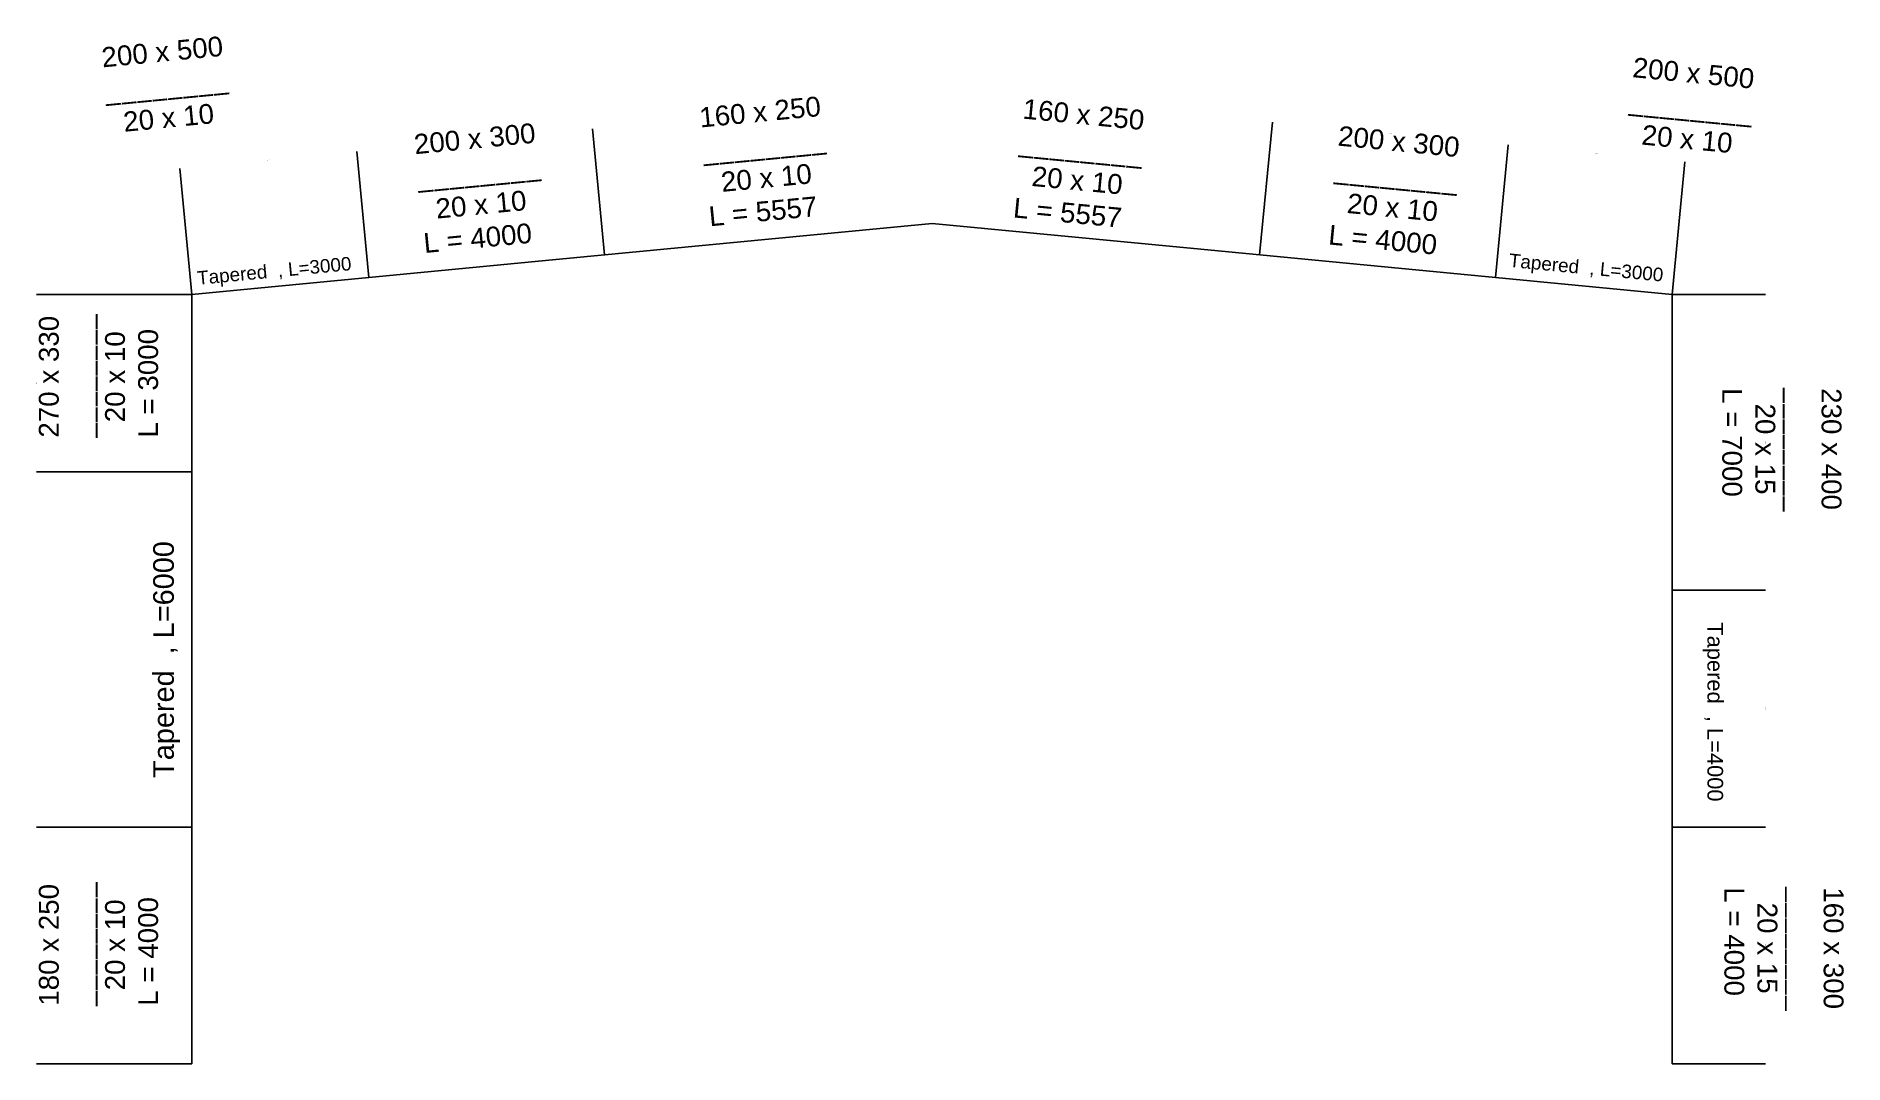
# Model space of a CAD drawing. Header units: inches. Extents: x 539545 to 636380, y 187858 to 261073.
# Drawn here: x 539545 to 570076, y 187858 to 205221 of the extents above; entities that cross this region are included whole.
import ezdxf

# ---------------------------------------------------------------- set-up
doc = ezdxf.new("R2010")
doc.units = ezdxf.units.IN
doc.header["$MEASUREMENT"] = 0
doc.layers.add('initial layout', color=7, linetype='Continuous')
doc.layers.add('sections', color=3, linetype='Continuous')
doc.styles.get("Standard").update_dxf_attribs({"font": 'arial.ttf'})
doc.dimstyles.new('section', dxfattribs={"dimtxt": 1e-05, "dimasz": 15, "dimexe": 0.0625, "dimexo": 0.0625, "dimgap": 10, "dimtad": 0, "dimtoh": 1, "dimzin": 0, "dimdsep": 46, "dimtxsty": 'Standard', "dimblk": 'OBLIQUE', "dimcen": 0.09, "dimsd1": 1, "dimsd2": 1, "dimclrd": 256, "dimclre": 256, "dimclrt": 256, "dimadec": 0, "dimazin": 0, "dimtfac": 1, "dimtofl": 0, "dimtmove": 0, "dimatfit": 3, "dimfxl": 1, "dimtfillclr": 256, "dimtolj": 1, "dimtzin": 0, "dimlwe": -1, "dimarcsym": 0})

msp = doc.modelspace()

# ---------------------------------------------------------------- texts
at = {"layer": 'sections'}
for s, height, rotation, p in [('Tapered  , L=3000', 228.35228, 354.5164096, (564411.516, 201322.985)), ('Tapered  , L=3000', 228.35228, 5.4835904, (542275.231, 201018.967)), ('Tapered  , L=6000', 349.04202, 90, (541871.084, 192690.177)), ('Tapered  , L=4000', 264.38775, 270, (567771.778, 195318.178))]:
    msp.add_text(s, height=height, rotation=rotation, dxfattribs=at).set_placement(p)
at = {"layer": 'sections', "char_height": 335.3927, "attachment_point": 1}
for s, insert, rotation in [('200 x 500\\P________\\P  20 x 10', (540635.166, 205025.931), 5.4835904), ('200 x 500\\P________\\P  20 x 10', (566529.233, 204862.267), 354.5164096), ('160 x 250\\P________\\P  20 x 10\\PL = 5557', (550731.057, 204010.413), 5.4835904), ('160 x 250\\P________\\P  20 x 10\\PL = 5557', (556227.92, 204162.907), 354.5164096), ('200 x 300\\P________\\P  20 x 10\\PL = 4000', (545911.754, 203558.938), 5.4835904), ('200 x 300\\P________\\P  20 x 10\\PL = 4000', (561552.641, 203706.248), 354.5164096), ('270 x 330\\P________\\P  20 x 10\\PL = 3000', (539591.084, 198437.329), 90), ('230 x 400\\P________\\P  20 x 15\\PL = 7000', (570035.966, 199274.067), 270), ('180 x 250\\P________\\P  20 x 10\\PL = 4000', (539591.084, 188839.351), 90), ('160 x 300\\P________\\P  20 x 15\\PL = 4000', (570071.127, 190841.675), 270)]:
    msp.add_mtext_dynamic_manual_height_columns(s, width=2043.53838, gutter_width=1676.963, heights=[0], dxfattribs=dict(at, insert=insert, rotation=rotation))

# ---------------------------------------------------------------- blocks, each defined once
blk = doc.blocks.new('*D303')
at = {"layer": 'Defpoints', "color": 0}
for p in [(539552, 191858), (542177, 191858), (542177, 187858)]:
    blk.add_point(p, dxfattribs=at)
at = {"layer": 'sections', "transparency": 16777216}
for p, q in [((542177, 191858), (539552, 191858)), ((542177, 187858), (539552, 187858))]:
    blk.add_line(p, q, dxfattribs=at)
at = {"layer": 'sections', "transparency": 16777216, "insert": (539552, 189858), "char_height": 0.00001, "attachment_point": 5, "rotation": 90}
blk.add_mtext('\\A1;4000.00', dxfattribs=at)
blk = doc.blocks.new('_Oblique')
at = {"color": 0, "linetype": 'ByBlock', "lineweight": -2}
blk.add_line((-0.5, -0.5), (0.5, 0.5), dxfattribs=at)
blk = doc.blocks.new('*D304')
at = {"layer": 'Defpoints', "color": 0}
for p in [(544959, 203270), (545163, 201144), (542177, 200858)]:
    blk.add_point(p, dxfattribs=at)
at = {"layer": 'sections', "transparency": 16777216}
for p, q in [((545163, 201145), (544959, 203270)), ((542177, 200858), (541973, 202983))]:
    blk.add_line(p, q, dxfattribs=at)
at = {"layer": 'sections', "transparency": 16777216, "insert": (543466, 203126), "char_height": 10, "attachment_point": 5, "rotation": 5.4836}
blk.add_mtext('\\A1;3000.00', dxfattribs=at)
blk = doc.blocks.new('*D315')
at = {"layer": 'Defpoints', "color": 0}
for p in [(542177, 200858), (539552, 197858), (542177, 197858)]:
    blk.add_point(p, dxfattribs=at)
at = {"layer": 'sections', "transparency": 16777216}
for p, q in [((542177, 200858), (539552, 200858)), ((542177, 197858), (539552, 197858))]:
    blk.add_line(p, q, dxfattribs=at)
at = {"layer": 'sections', "transparency": 16777216, "insert": (539552, 199358), "char_height": 10, "attachment_point": 5, "rotation": 90}
blk.add_mtext('\\A1;3000.00', dxfattribs=at)
blk = doc.blocks.new('*D316')
at = {"layer": 'Defpoints', "color": 0}
for p in [(548941, 203652), (549145, 201527), (545163, 201144)]:
    blk.add_point(p, dxfattribs=at)
at = {"layer": 'sections', "transparency": 16777216}
for p, q in [((549145, 201527), (548941, 203652)), ((545163, 201145), (544959, 203270))]:
    blk.add_line(p, q, dxfattribs=at)
at = {"layer": 'sections', "transparency": 16777216, "insert": (546950, 203461), "char_height": 10, "attachment_point": 5, "rotation": 5.4836}
blk.add_mtext('\\A1;4000.00', dxfattribs=at)
blk = doc.blocks.new('*D317')
at = {"layer": 'Defpoints', "color": 0}
for p in [(564406, 203384), (564191, 201144), (567177, 200858)]:
    blk.add_point(p, dxfattribs=at)
at = {"layer": 'sections', "transparency": 16777216}
for p, q in [((564191, 201145), (564406, 203384)), ((567177, 200858), (567392, 203097))]:
    blk.add_line(p, q, dxfattribs=at)
at = {"layer": 'sections', "transparency": 16777216, "insert": (565899, 203240), "char_height": 10, "attachment_point": 5, "rotation": 354.5164}
blk.add_mtext('\\A1;3000.00', dxfattribs=at)
blk = doc.blocks.new('*D318')
at = {"layer": 'Defpoints', "color": 0}
for p in [(560424, 203766), (560209, 201527), (564191, 201144)]:
    blk.add_point(p, dxfattribs=at)
at = {"layer": 'sections', "transparency": 16777216}
for p, q in [((560209, 201527), (560424, 203766)), ((564191, 201145), (564406, 203384))]:
    blk.add_line(p, q, dxfattribs=at)
at = {"layer": 'sections', "transparency": 16777216, "insert": (562415, 203575), "char_height": 10, "attachment_point": 5, "rotation": 354.5164}
blk.add_mtext('\\A1;4000.00', dxfattribs=at)
blk = doc.blocks.new('*D319')
at = {"layer": 'Defpoints', "color": 0}
for p in [(567177, 191858), (568752, 191858), (567177, 187858)]:
    blk.add_point(p, dxfattribs=at)
at = {"layer": 'sections', "transparency": 16777216}
for p, q in [((567177, 191858), (568752, 191858)), ((567177, 187858), (568752, 187858))]:
    blk.add_line(p, q, dxfattribs=at)
at = {"layer": 'sections', "transparency": 16777216, "insert": (568752, 189858), "char_height": 10, "attachment_point": 5, "rotation": 90}
blk.add_mtext('\\A1;4000.00', dxfattribs=at)
blk = doc.blocks.new('*D320')
at = {"layer": 'Defpoints', "color": 0}
for p in [(567177, 195858), (568752, 195858), (567177, 191858)]:
    blk.add_point(p, dxfattribs=at)
at = {"layer": 'sections', "transparency": 16777216}
for p, q in [((567177, 195858), (568752, 195858)), ((567177, 191858), (568752, 191858))]:
    blk.add_line(p, q, dxfattribs=at)
at = {"layer": 'sections', "transparency": 16777216, "insert": (568752, 193858), "char_height": 10, "attachment_point": 5, "rotation": 90}
blk.add_mtext('\\A1;4000.00', dxfattribs=at)
blk = doc.blocks.new('*D321')
at = {"layer": 'Defpoints', "color": 0}
for p in [(567177, 195858), (568752, 195858), (568752, 195858)]:
    blk.add_point(p, dxfattribs=at)
at = {"layer": 'sections', "transparency": 16777216}
for p in [(567177, 195858), (568752, 195858)]:
    blk.add_line(p, (568752, 195858), dxfattribs=at)
at = {"layer": 'sections', "transparency": 16777216, "insert": (568684, 195858), "char_height": 10, "attachment_point": 5}
blk.add_mtext('\\A1;0.00', dxfattribs=at)
blk = doc.blocks.new('*D322')
at = {"layer": 'Defpoints', "color": 0}
for p in [(567177, 200858), (568752, 200858), (568752, 195858)]:
    blk.add_point(p, dxfattribs=at)
at = {"layer": 'sections', "transparency": 16777216}
for p, q in [((567177, 200858), (568752, 200858)), ((568752, 195858), (568752, 195858))]:
    blk.add_line(p, q, dxfattribs=at)
at = {"layer": 'sections', "transparency": 16777216, "insert": (568752, 198358), "char_height": 10, "attachment_point": 5, "rotation": 90}
blk.add_mtext('\\A1;5000.00', dxfattribs=at)

# ---------------------------------------------------------------- dimensions: what is measured, and where the dimension line sits
at = {"layer": 'sections'}
for p1, p2, distance, picture, middle in [((545163.27, 201144.445), (549144.964, 201526.687), 2135.002, '*D316', (546950.095, 203460.798)), ((564190.728, 201144.445), (560209.034, 201526.687), -2249.63, '*D318', (562414.857, 203574.901)), ((567176.999, 200857.763), (564190.728, 201144.445), -2249.567, '*D317', (565898.834, 203240.376)), ((542176.999, 200857.763), (545163.27, 201144.445), 2134.94, '*D304', (543466.118, 203126.273))]:
    dim = msp.add_aligned_dim(p1=p1, p2=p2, distance=distance, dimstyle='section', override={"dimtxt": 10}, dxfattribs=at)
    dim.commit()
    dim.dimension.update_dxf_attribs({"geometry": picture, "text_midpoint": middle})
for base, p1, p2, override, picture, middle in [((539551.954, 197857.763), (542176.999, 200857.763), (542176.999, 197857.763), {"dimtxt": 10}, '*D315', (539551.954, 199357.763)), ((568752.054, 200857.763), (568752.117, 195857.763), (567176.999, 200857.763), {"dimtxt": 10, "dimtmove": 1}, '*D322', (568752.054, 198357.763)), ((568752.054287761, 195857.762550746), (567176.99918619, 195857.762550746), (568752.11678776, 195857.762550746), {"dimtxt": 10, "dimtmove": 1}, '*D321', (568696.568868252, 195857.762550746)), ((568752.054, 195857.763), (567176.999, 191857.763), (567176.999, 195857.763), {"dimtxt": 10, "dimtmove": 1}, '*D320', (568752.054, 193857.763)), ((568752.054, 191857.763), (567176.999, 187857.763), (567176.999, 191857.763), {"dimtxt": 10}, '*D319', (568752.054, 189857.763))]:
    dim = msp.add_linear_dim(base=base, p1=p1, p2=p2, angle=90, dimstyle='section', override=override, dxfattribs=at)
    dim.commit()
    dim.dimension.update_dxf_attribs({"geometry": picture, "text_midpoint": middle})
dim = msp.add_linear_dim(base=(539552.016, 191857.763), p1=(542176.999, 187857.763), p2=(542176.999, 191857.763), angle=90, dimstyle='section', dxfattribs=at)
dim.commit()
dim.dimension.update_dxf_attribs({"geometry": '*D303', "text_midpoint": (539552.016, 189857.763)})

# ---------------------------------------------------------------- linework, layer by layer
at = {"layer": 'initial layout'}
for p, q in [((548149.541, 201431.127), (554676.999, 202057.763)), ((559213.61, 201622.248), (554676.999, 202057.763)), ((564190.728, 201144.445), (559213.61, 201622.248)), ((545163.27, 201144.445), (548149.541, 201431.127)), ((542176.999, 200857.763), (545163.27, 201144.445)), ((567176.999, 200857.763), (564190.728, 201144.445)), ((542176.999, 194857.763), (542176.999, 200857.763)), ((567176.999, 197857.763), (567176.999, 200857.763)), ((567176.999, 194857.763), (567176.999, 197857.763)), ((542176.999, 191857.763), (542176.999, 194857.763)), ((567176.999, 190857.763), (567176.999, 194857.763)), ((542176.999, 187857.763), (542176.999, 191857.763)), ((567176.999, 187857.763), (567176.999, 190857.763))]:
    msp.add_line(p, q, dxfattribs=at)

msp.set_redraw_order([(e.dxf.handle, doc.entitydb.next_handle()) for e in msp.query("TEXT MTEXT ATTDEF DIMENSION ARC_DIMENSION")])  # texts and dimensions are drawn at this point

doc.saveas('drawing.dxf')
